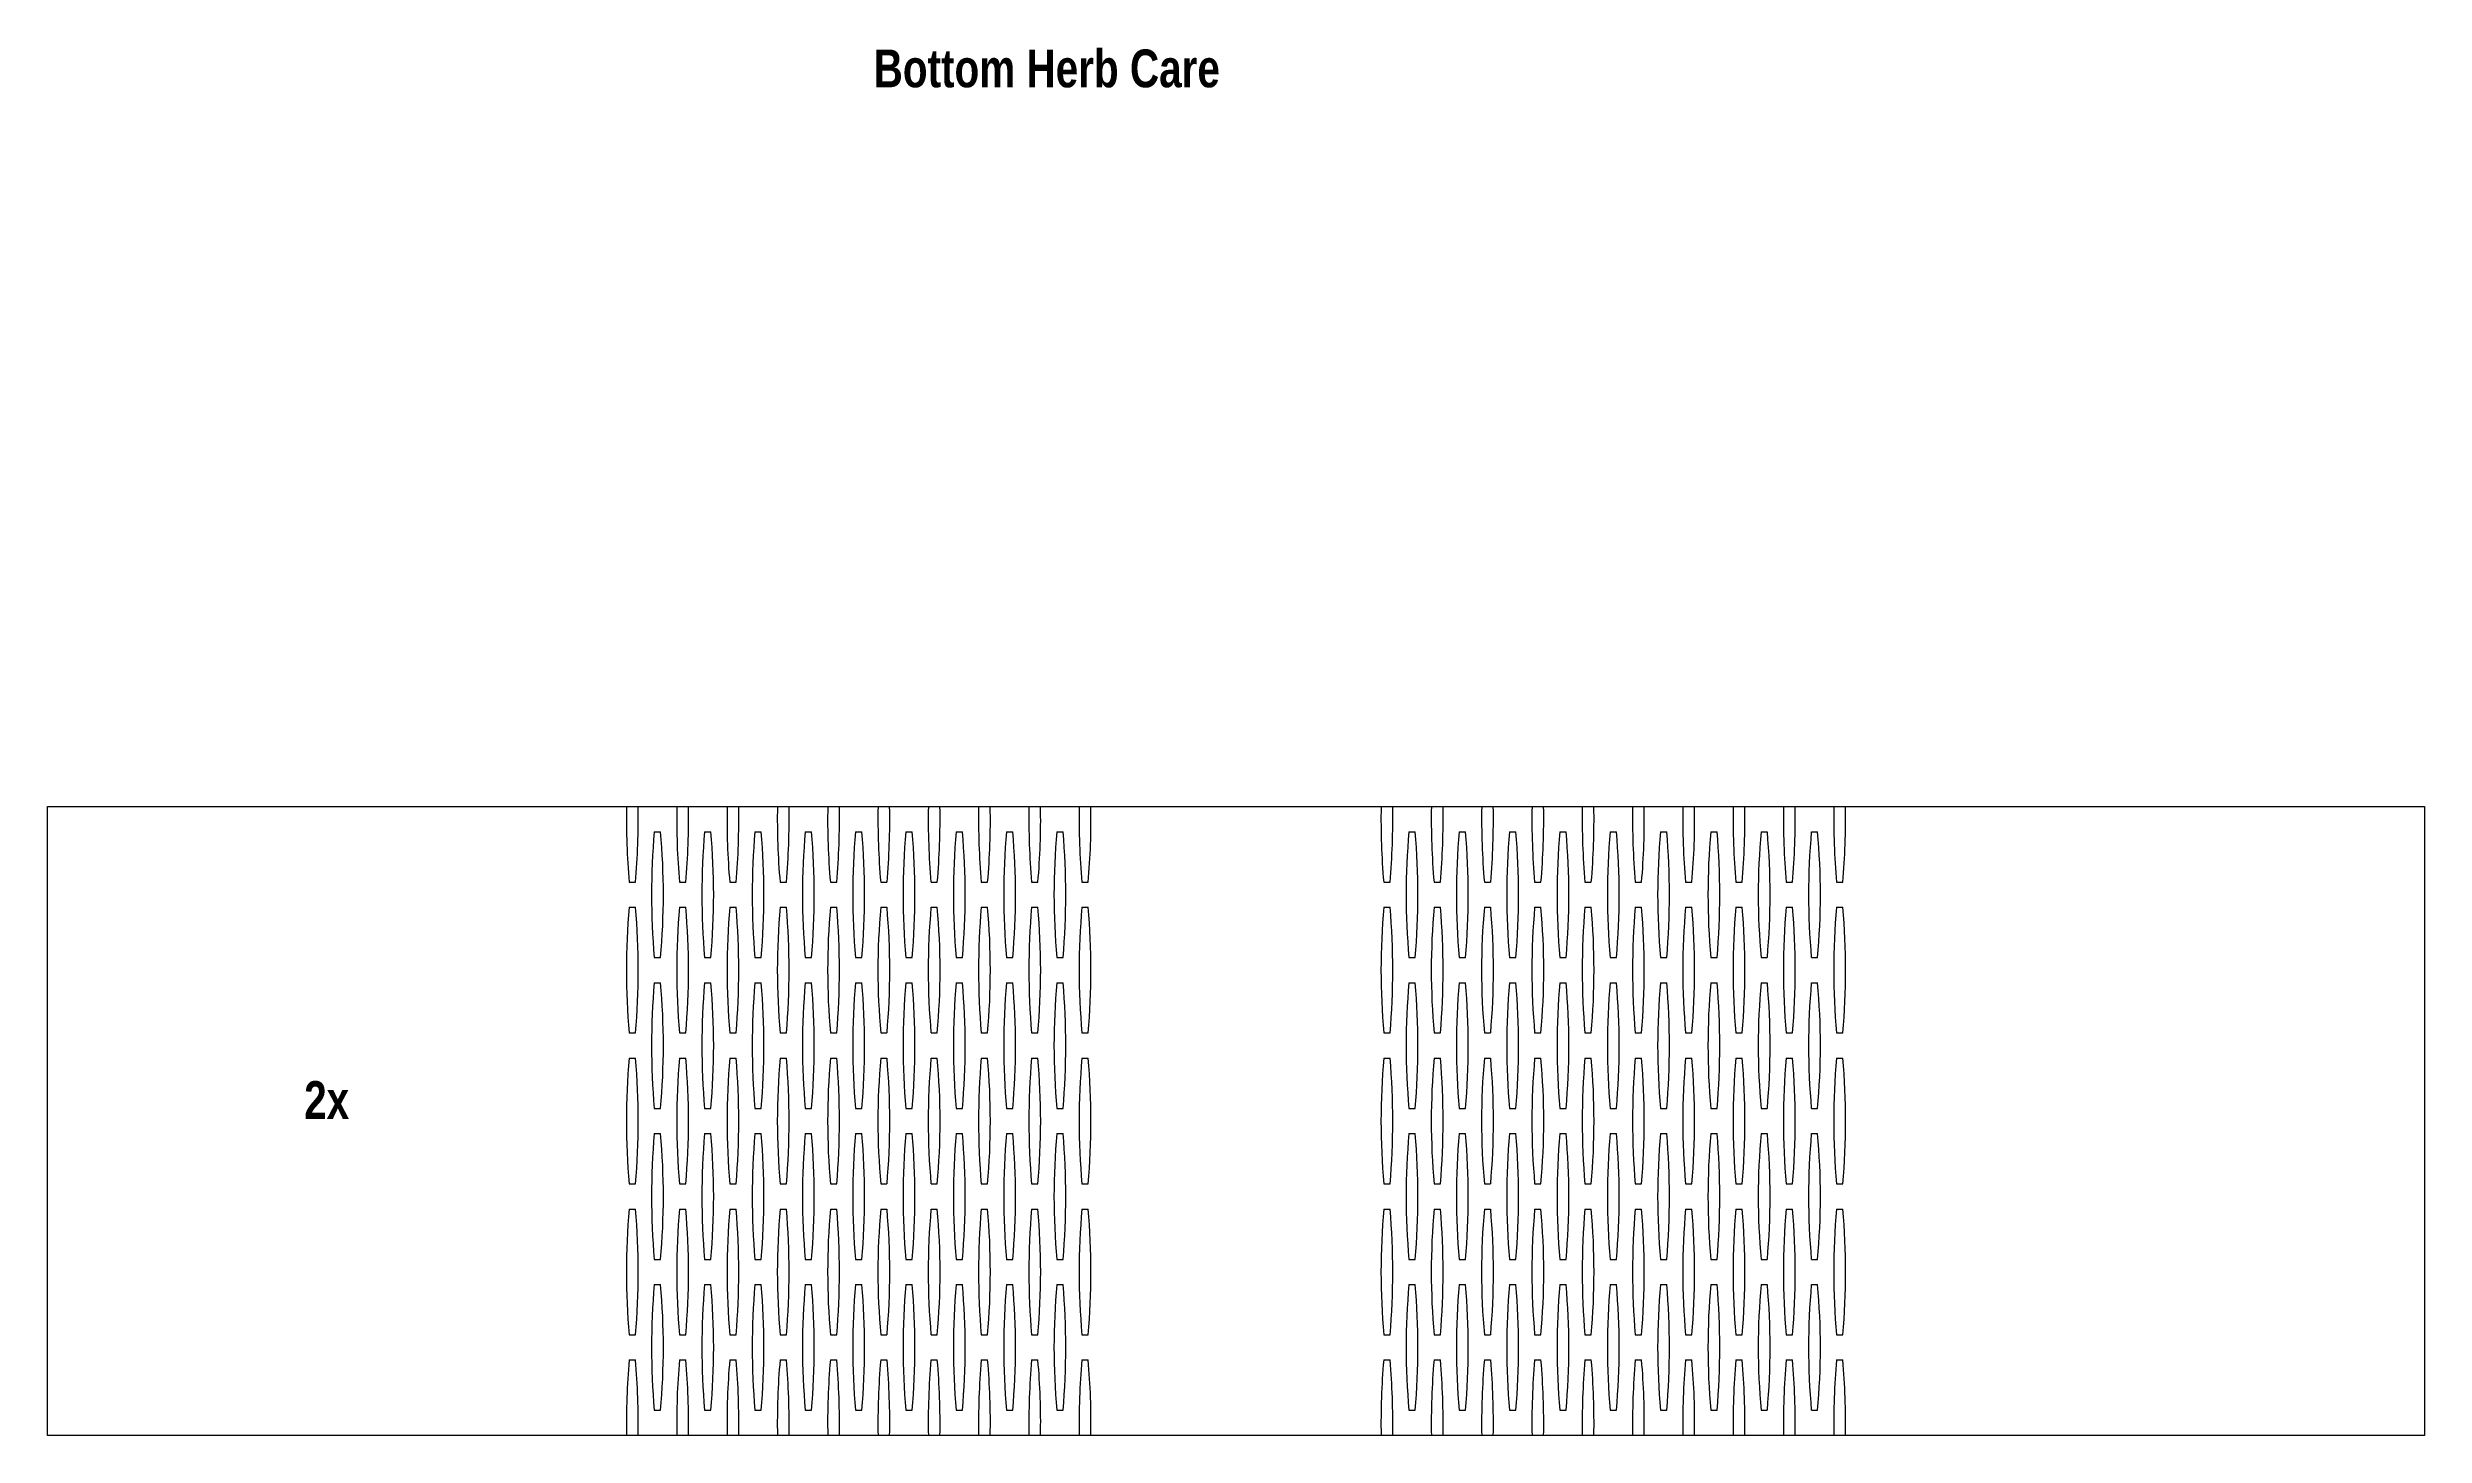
# Model space of a CAD drawing. Header units: millimetres. Extents: x -642 to 1453, y -425 to 464.
# Drawn here: x -640.8 to -262.8, y 243.7 to 464.4 of the extents above; entities that cross this region are included whole.
import ezdxf

# ---------------------------------------------------------------- set-up
doc = ezdxf.new("R2010")
doc.units = ezdxf.units.MM
doc.layers.get('0').update_dxf_attribs({"color": 18, "lineweight": 25, "true_color": 0x000000})
doc.layers.add('layer 1', color=5, linetype='Continuous', lineweight=25, true_color=0x0000ff)
doc.layers.add('layer 2', color=1, linetype='Continuous', lineweight=25, true_color=0xff0000)
doc.styles.add('textstyle13', font='')
doc.styles.add('textstyle15', font='')
doc.styles.get('textstyle13').set_extended_font_data('Impact')
doc.styles.get('textstyle15').set_extended_font_data('Impact')

msp = doc.modelspace()

# ---------------------------------------------------------------- texts
at = {"char_height": 1, "attachment_point": 1}
for s, insert, style in [('\\H6;Bottom Herb Care', (-509.43, 464.06), 'textstyle13'), ('\\H6;2x', (-600, 300), 'textstyle15')]:
    msp.add_mtext(s, dxfattribs=dict(at, insert=insert, style=style))

# ---------------------------------------------------------------- linework, layer by layer
at = {"layer": 'layer 1'}
for p, q in [((-640.81, 343.66), (-262.81, 343.66)), ((-640.81, 243.66), (-640.81, 343.66)), ((-262.81, 343.66), (-262.81, 243.66)), ((-262.81, 243.66), (-640.81, 243.66))]:
    msp.add_line(p, q, dxfattribs=at)
at = {"layer": 'layer 2'}
for p, q in [((-544.31, 339.66), (-543.31, 339.66)), ((-536.31, 339.66), (-535.31, 339.66)), ((-528.31, 339.66), (-527.31, 339.66)), ((-520.31, 339.66), (-519.31, 339.66)), ((-512.31, 339.66), (-511.31, 339.66)), ((-504.31, 339.66), (-503.31, 339.66)), ((-496.31, 339.66), (-495.31, 339.66)), ((-488.31, 339.66), (-487.31, 339.66)), ((-480.31, 339.66), (-479.31, 339.66)), ((-424.31, 339.66), (-423.31, 339.66)), ((-416.31, 339.66), (-415.31, 339.66)), ((-408.31, 339.66), (-407.31, 339.66)), ((-400.31, 339.66), (-399.31, 339.66)), ((-392.31, 339.66), (-391.31, 339.66)), ((-384.31, 339.66), (-383.31, 339.66)), ((-376.31, 339.66), (-375.31, 339.66)), ((-368.31, 339.66), (-367.31, 339.66)), ((-360.31, 339.66), (-359.31, 339.66)), ((-548.31, 331.66), (-547.31, 331.66)), ((-540.31, 331.66), (-539.31, 331.66)), ((-532.31, 331.66), (-531.31, 331.66)), ((-524.31, 331.66), (-523.31, 331.66)), ((-516.31, 331.66), (-515.31, 331.66)), ((-508.31, 331.66), (-507.31, 331.66)), ((-500.31, 331.66), (-499.31, 331.66)), ((-492.31, 331.66), (-491.31, 331.66)), ((-484.31, 331.66), (-483.31, 331.66)), ((-476.31, 331.66), (-475.31, 331.66)), ((-428.31, 331.66), (-427.31, 331.66)), ((-420.31, 331.66), (-419.31, 331.66)), ((-412.31, 331.66), (-411.31, 331.66)), ((-404.31, 331.66), (-403.31, 331.66)), ((-396.31, 331.66), (-395.31, 331.66)), ((-388.31, 331.66), (-387.31, 331.66)), ((-380.31, 331.66), (-379.31, 331.66)), ((-372.31, 331.66), (-371.31, 331.66)), ((-364.31, 331.66), (-363.31, 331.66)), ((-356.31, 331.66), (-355.31, 331.66)), ((-548.31, 327.66), (-547.31, 327.66)), ((-540.31, 327.66), (-539.31, 327.66)), ((-532.31, 327.66), (-531.31, 327.66)), ((-524.31, 327.66), (-523.31, 327.66)), ((-516.31, 327.66), (-515.31, 327.66)), ((-508.31, 327.66), (-507.31, 327.66)), ((-500.31, 327.66), (-499.31, 327.66)), ((-492.31, 327.66), (-491.31, 327.66)), ((-484.31, 327.66), (-483.31, 327.66)), ((-476.31, 327.66), (-475.31, 327.66)), ((-428.31, 327.66), (-427.31, 327.66)), ((-420.31, 327.66), (-419.31, 327.66)), ((-412.31, 327.66), (-411.31, 327.66)), ((-404.31, 327.66), (-403.31, 327.66)), ((-396.31, 327.66), (-395.31, 327.66)), ((-388.31, 327.66), (-387.31, 327.66)), ((-380.31, 327.66), (-379.31, 327.66)), ((-372.31, 327.66), (-371.31, 327.66)), ((-364.31, 327.66), (-363.31, 327.66)), ((-356.31, 327.66), (-355.31, 327.66)), ((-544.31, 319.66), (-543.31, 319.66)), ((-536.31, 319.66), (-535.31, 319.66)), ((-528.31, 319.66), (-527.31, 319.66)), ((-520.31, 319.66), (-519.31, 319.66)), ((-512.31, 319.66), (-511.31, 319.66)), ((-504.31, 319.66), (-503.31, 319.66)), ((-496.31, 319.66), (-495.31, 319.66)), ((-488.31, 319.66), (-487.31, 319.66)), ((-480.31, 319.66), (-479.31, 319.66)), ((-424.31, 319.66), (-423.31, 319.66)), ((-416.31, 319.66), (-415.31, 319.66)), ((-408.31, 319.66), (-407.31, 319.66)), ((-400.31, 319.66), (-399.31, 319.66)), ((-392.31, 319.66), (-391.31, 319.66)), ((-384.31, 319.66), (-383.31, 319.66)), ((-376.31, 319.66), (-375.31, 319.66)), ((-368.31, 319.66), (-367.31, 319.66)), ((-360.31, 319.66), (-359.31, 319.66)), ((-544.31, 315.66), (-543.31, 315.66)), ((-536.31, 315.66), (-535.31, 315.66)), ((-528.31, 315.66), (-527.31, 315.66)), ((-520.31, 315.66), (-519.31, 315.66)), ((-512.31, 315.66), (-511.31, 315.66)), ((-504.31, 315.66), (-503.31, 315.66)), ((-496.31, 315.66), (-495.31, 315.66)), ((-488.31, 315.66), (-487.31, 315.66)), ((-480.31, 315.66), (-479.31, 315.66)), ((-424.31, 315.66), (-423.31, 315.66)), ((-416.31, 315.66), (-415.31, 315.66)), ((-408.31, 315.66), (-407.31, 315.66)), ((-400.31, 315.66), (-399.31, 315.66)), ((-392.31, 315.66), (-391.31, 315.66)), ((-384.31, 315.66), (-383.31, 315.66)), ((-376.31, 315.66), (-375.31, 315.66)), ((-368.31, 315.66), (-367.31, 315.66)), ((-360.31, 315.66), (-359.31, 315.66)), ((-548.31, 307.66), (-547.31, 307.66)), ((-540.31, 307.66), (-539.31, 307.66)), ((-532.31, 307.66), (-531.31, 307.66)), ((-524.31, 307.66), (-523.31, 307.66)), ((-516.31, 307.66), (-515.31, 307.66)), ((-508.31, 307.66), (-507.31, 307.66)), ((-500.31, 307.66), (-499.31, 307.66)), ((-492.31, 307.66), (-491.31, 307.66)), ((-484.31, 307.66), (-483.31, 307.66)), ((-476.31, 307.66), (-475.31, 307.66)), ((-428.31, 307.66), (-427.31, 307.66)), ((-420.31, 307.66), (-419.31, 307.66)), ((-412.31, 307.66), (-411.31, 307.66)), ((-404.31, 307.66), (-403.31, 307.66)), ((-396.31, 307.66), (-395.31, 307.66)), ((-388.31, 307.66), (-387.31, 307.66)), ((-380.31, 307.66), (-379.31, 307.66)), ((-372.31, 307.66), (-371.31, 307.66)), ((-364.31, 307.66), (-363.31, 307.66)), ((-356.31, 307.66), (-355.31, 307.66)), ((-548.31, 303.66), (-547.31, 303.66)), ((-540.31, 303.66), (-539.31, 303.66)), ((-532.31, 303.66), (-531.31, 303.66)), ((-524.31, 303.66), (-523.31, 303.66)), ((-516.31, 303.66), (-515.31, 303.66)), ((-508.31, 303.66), (-507.31, 303.66)), ((-500.31, 303.66), (-499.31, 303.66)), ((-492.31, 303.66), (-491.31, 303.66)), ((-484.31, 303.66), (-483.31, 303.66)), ((-476.31, 303.66), (-475.31, 303.66)), ((-428.31, 303.66), (-427.31, 303.66)), ((-420.31, 303.66), (-419.31, 303.66)), ((-412.31, 303.66), (-411.31, 303.66)), ((-404.31, 303.66), (-403.31, 303.66)), ((-396.31, 303.66), (-395.31, 303.66)), ((-388.31, 303.66), (-387.31, 303.66)), ((-380.31, 303.66), (-379.31, 303.66)), ((-372.31, 303.66), (-371.31, 303.66)), ((-364.31, 303.66), (-363.31, 303.66)), ((-356.31, 303.66), (-355.31, 303.66)), ((-544.31, 295.66), (-543.31, 295.66)), ((-536.31, 295.66), (-535.31, 295.66)), ((-528.31, 295.66), (-527.31, 295.66)), ((-520.31, 295.66), (-519.31, 295.66)), ((-512.31, 295.66), (-511.31, 295.66)), ((-504.31, 295.66), (-503.31, 295.66)), ((-496.31, 295.66), (-495.31, 295.66)), ((-488.31, 295.66), (-487.31, 295.66)), ((-480.31, 295.66), (-479.31, 295.66)), ((-424.31, 295.66), (-423.31, 295.66)), ((-416.31, 295.66), (-415.31, 295.66)), ((-408.31, 295.66), (-407.31, 295.66)), ((-400.31, 295.66), (-399.31, 295.66)), ((-392.31, 295.66), (-391.31, 295.66)), ((-384.31, 295.66), (-383.31, 295.66)), ((-376.31, 295.66), (-375.31, 295.66)), ((-368.31, 295.66), (-367.31, 295.66)), ((-360.31, 295.66), (-359.31, 295.66)), ((-544.31, 291.66), (-543.31, 291.66)), ((-536.31, 291.66), (-535.31, 291.66)), ((-528.31, 291.66), (-527.31, 291.66)), ((-520.31, 291.66), (-519.31, 291.66)), ((-512.31, 291.66), (-511.31, 291.66)), ((-504.31, 291.66), (-503.31, 291.66)), ((-496.31, 291.66), (-495.31, 291.66)), ((-488.31, 291.66), (-487.31, 291.66)), ((-480.31, 291.66), (-479.31, 291.66)), ((-424.31, 291.66), (-423.31, 291.66)), ((-416.31, 291.66), (-415.31, 291.66)), ((-408.31, 291.66), (-407.31, 291.66)), ((-400.31, 291.66), (-399.31, 291.66)), ((-392.31, 291.66), (-391.31, 291.66)), ((-384.31, 291.66), (-383.31, 291.66)), ((-376.31, 291.66), (-375.31, 291.66)), ((-368.31, 291.66), (-367.31, 291.66)), ((-360.31, 291.66), (-359.31, 291.66)), ((-548.31, 283.66), (-547.31, 283.66)), ((-540.31, 283.66), (-539.31, 283.66)), ((-532.31, 283.66), (-531.31, 283.66)), ((-524.31, 283.66), (-523.31, 283.66)), ((-516.31, 283.66), (-515.31, 283.66)), ((-508.31, 283.66), (-507.31, 283.66)), ((-500.31, 283.66), (-499.31, 283.66)), ((-492.31, 283.66), (-491.31, 283.66)), ((-484.31, 283.66), (-483.31, 283.66)), ((-476.31, 283.66), (-475.31, 283.66)), ((-428.31, 283.66), (-427.31, 283.66)), ((-420.31, 283.66), (-419.31, 283.66)), ((-412.31, 283.66), (-411.31, 283.66)), ((-404.31, 283.66), (-403.31, 283.66)), ((-396.31, 283.66), (-395.31, 283.66)), ((-388.31, 283.66), (-387.31, 283.66)), ((-380.31, 283.66), (-379.31, 283.66)), ((-372.31, 283.66), (-371.31, 283.66)), ((-364.31, 283.66), (-363.31, 283.66)), ((-356.31, 283.66), (-355.31, 283.66)), ((-548.31, 279.66), (-547.31, 279.66)), ((-540.31, 279.66), (-539.31, 279.66)), ((-532.31, 279.66), (-531.31, 279.66)), ((-524.31, 279.66), (-523.31, 279.66)), ((-516.31, 279.66), (-515.31, 279.66)), ((-508.31, 279.66), (-507.31, 279.66)), ((-500.31, 279.66), (-499.31, 279.66)), ((-492.31, 279.66), (-491.31, 279.66)), ((-484.31, 279.66), (-483.31, 279.66)), ((-476.31, 279.66), (-475.31, 279.66)), ((-428.31, 279.66), (-427.31, 279.66)), ((-420.31, 279.66), (-419.31, 279.66)), ((-412.31, 279.66), (-411.31, 279.66)), ((-404.31, 279.66), (-403.31, 279.66)), ((-396.31, 279.66), (-395.31, 279.66)), ((-388.31, 279.66), (-387.31, 279.66)), ((-380.31, 279.66), (-379.31, 279.66)), ((-372.31, 279.66), (-371.31, 279.66)), ((-364.31, 279.66), (-363.31, 279.66)), ((-356.31, 279.66), (-355.31, 279.66)), ((-544.31, 271.66), (-543.31, 271.66)), ((-536.31, 271.66), (-535.31, 271.66)), ((-528.31, 271.66), (-527.31, 271.66)), ((-520.31, 271.66), (-519.31, 271.66)), ((-512.31, 271.66), (-511.31, 271.66)), ((-504.31, 271.66), (-503.31, 271.66)), ((-496.31, 271.66), (-495.31, 271.66)), ((-488.31, 271.66), (-487.31, 271.66)), ((-480.31, 271.66), (-479.31, 271.66)), ((-424.31, 271.66), (-423.31, 271.66)), ((-416.31, 271.66), (-415.31, 271.66)), ((-408.31, 271.66), (-407.31, 271.66)), ((-400.31, 271.66), (-399.31, 271.66)), ((-392.31, 271.66), (-391.31, 271.66)), ((-384.31, 271.66), (-383.31, 271.66)), ((-376.31, 271.66), (-375.31, 271.66)), ((-368.31, 271.66), (-367.31, 271.66)), ((-360.31, 271.66), (-359.31, 271.66)), ((-544.31, 267.66), (-543.31, 267.66)), ((-536.31, 267.66), (-535.31, 267.66)), ((-528.31, 267.66), (-527.31, 267.66)), ((-520.31, 267.66), (-519.31, 267.66)), ((-512.31, 267.66), (-511.31, 267.66)), ((-504.31, 267.66), (-503.31, 267.66)), ((-496.31, 267.66), (-495.31, 267.66)), ((-488.31, 267.66), (-487.31, 267.66)), ((-480.31, 267.66), (-479.31, 267.66)), ((-424.31, 267.66), (-423.31, 267.66)), ((-416.31, 267.66), (-415.31, 267.66)), ((-408.31, 267.66), (-407.31, 267.66)), ((-400.31, 267.66), (-399.31, 267.66)), ((-392.31, 267.66), (-391.31, 267.66)), ((-384.31, 267.66), (-383.31, 267.66)), ((-376.31, 267.66), (-375.31, 267.66)), ((-368.31, 267.66), (-367.31, 267.66)), ((-360.31, 267.66), (-359.31, 267.66)), ((-548.31, 259.66), (-547.31, 259.66)), ((-540.31, 259.66), (-539.31, 259.66)), ((-532.31, 259.66), (-531.31, 259.66)), ((-524.31, 259.66), (-523.31, 259.66)), ((-516.31, 259.66), (-515.31, 259.66)), ((-508.31, 259.66), (-507.31, 259.66)), ((-500.31, 259.66), (-499.31, 259.66)), ((-492.31, 259.66), (-491.31, 259.66)), ((-484.31, 259.66), (-483.31, 259.66)), ((-476.31, 259.66), (-475.31, 259.66)), ((-428.31, 259.66), (-427.31, 259.66)), ((-420.31, 259.66), (-419.31, 259.66)), ((-412.31, 259.66), (-411.31, 259.66)), ((-404.31, 259.66), (-403.31, 259.66)), ((-396.31, 259.66), (-395.31, 259.66)), ((-388.31, 259.66), (-387.31, 259.66)), ((-380.31, 259.66), (-379.31, 259.66)), ((-372.31, 259.66), (-371.31, 259.66)), ((-364.31, 259.66), (-363.31, 259.66)), ((-356.31, 259.66), (-355.31, 259.66)), ((-548.31, 255.66), (-547.31, 255.66)), ((-540.31, 255.66), (-539.31, 255.66)), ((-532.31, 255.66), (-531.31, 255.66)), ((-524.31, 255.66), (-523.31, 255.66)), ((-516.31, 255.66), (-515.31, 255.66)), ((-508.31, 255.66), (-507.31, 255.66)), ((-500.31, 255.66), (-499.31, 255.66)), ((-492.31, 255.66), (-491.31, 255.66)), ((-484.31, 255.66), (-483.31, 255.66)), ((-476.31, 255.66), (-475.31, 255.66)), ((-428.31, 255.66), (-427.31, 255.66)), ((-420.31, 255.66), (-419.31, 255.66)), ((-412.31, 255.66), (-411.31, 255.66)), ((-404.31, 255.66), (-403.31, 255.66)), ((-396.31, 255.66), (-395.31, 255.66)), ((-388.31, 255.66), (-387.31, 255.66)), ((-380.31, 255.66), (-379.31, 255.66)), ((-372.31, 255.66), (-371.31, 255.66)), ((-364.31, 255.66), (-363.31, 255.66)), ((-356.31, 255.66), (-355.31, 255.66)), ((-544.31, 247.66), (-543.31, 247.66)), ((-536.31, 247.66), (-535.31, 247.66)), ((-528.31, 247.66), (-527.31, 247.66)), ((-520.31, 247.66), (-519.31, 247.66)), ((-512.31, 247.66), (-511.31, 247.66)), ((-504.31, 247.66), (-503.31, 247.66)), ((-496.31, 247.66), (-495.31, 247.66)), ((-488.31, 247.66), (-487.31, 247.66)), ((-480.31, 247.66), (-479.31, 247.66)), ((-424.31, 247.66), (-423.31, 247.66)), ((-416.31, 247.66), (-415.31, 247.66)), ((-408.31, 247.66), (-407.31, 247.66)), ((-400.31, 247.66), (-399.31, 247.66)), ((-392.31, 247.66), (-391.31, 247.66)), ((-384.31, 247.66), (-383.31, 247.66)), ((-376.31, 247.66), (-375.31, 247.66)), ((-368.31, 247.66), (-367.31, 247.66)), ((-360.31, 247.66), (-359.31, 247.66))]:
    msp.add_line(p, q, dxfattribs=at)
for centre, start, end in [((-434.01, 341.66), 179.0012, 185), ((-661.61, 341.66), 355, 0.9988), ((-426.01, 341.66), 179.0012, 185), ((-653.61, 341.66), 355, 0.9988), ((-418.01, 341.66), 179.0012, 185), ((-645.61, 341.66), 355, 0.9988), ((-410.01, 341.66), 179.0012, 185), ((-637.61, 341.66), 355, 0.9988), ((-402.01, 341.66), 179.0012, 185), ((-629.61, 341.66), 355, 0.9988), ((-394.01, 341.66), 179.0012, 185), ((-621.61, 341.66), 355, 0.9988), ((-386.01, 341.66), 179.0012, 185), ((-613.61, 341.66), 355, 0.9988), ((-378.01, 341.66), 179.0012, 185), ((-605.61, 341.66), 355, 0.9988), ((-370.01, 341.66), 179.0012, 185), ((-597.61, 341.66), 355, 0.9988), ((-362.01, 341.66), 179.0012, 185), ((-589.61, 341.66), 355, 0.9988), ((-314.01, 341.66), 179.0012, 185), ((-541.61, 341.66), 355, 0.9988), ((-306.01, 341.66), 179.0012, 185), ((-533.61, 341.66), 355, 0.9988), ((-298.01, 341.66), 179.0012, 185), ((-525.61, 341.66), 355, 0.9988), ((-290.01, 341.66), 179.0012, 185), ((-517.61, 341.66), 355, 0.9988), ((-282.01, 341.66), 179.0012, 185), ((-509.61, 341.66), 355, 0.9988), ((-274.01, 341.66), 179.0012, 185), ((-501.61, 341.66), 355, 0.9988), ((-266.01, 341.66), 179.0012, 185), ((-493.61, 341.66), 355, 0.9988), ((-258.01, 341.66), 179.0012, 185), ((-485.61, 341.66), 355, 0.9988), ((-250.01, 341.66), 179.0012, 185), ((-477.61, 341.66), 355, 0.9988), ((-242.01, 341.66), 179.0012, 185), ((-469.61, 341.66), 355, 0.9988), ((-430.01, 329.66), 175, 185), ((-657.61, 329.66), 355, 5), ((-422.01, 329.66), 175, 185), ((-649.61, 329.66), 355, 5), ((-414.01, 329.66), 175, 185), ((-641.61, 329.66), 355, 5), ((-406.01, 329.66), 175, 185), ((-633.61, 329.66), 355, 5), ((-398.01, 329.66), 175, 185), ((-625.61, 329.66), 355, 5), ((-390.01, 329.66), 175, 185), ((-617.61, 329.66), 355, 5), ((-382.01, 329.66), 175, 185), ((-609.61, 329.66), 355, 5), ((-374.01, 329.66), 175, 185), ((-601.61, 329.66), 355, 5), ((-366.01, 329.66), 175, 185), ((-593.61, 329.66), 355, 5), ((-310.01, 329.66), 175, 185), ((-537.61, 329.66), 355, 5), ((-302.01, 329.66), 175, 185), ((-529.61, 329.66), 355, 5), ((-294.01, 329.66), 175, 185), ((-521.61, 329.66), 355, 5), ((-286.01, 329.66), 175, 185), ((-513.61, 329.66), 355, 5), ((-278.01, 329.66), 175, 185), ((-505.61, 329.66), 355, 5), ((-270.01, 329.66), 175, 185), ((-497.61, 329.66), 355, 5), ((-262.01, 329.66), 175, 185), ((-489.61, 329.66), 355, 5), ((-254.01, 329.66), 175, 185), ((-481.61, 329.66), 355, 5), ((-246.01, 329.66), 175, 185), ((-473.61, 329.66), 355, 5), ((-434.01, 317.66), 175, 185), ((-661.61, 317.66), 355, 5), ((-426.01, 317.66), 175, 185), ((-653.61, 317.66), 355, 5), ((-418.01, 317.66), 175, 185), ((-645.61, 317.66), 355, 5), ((-410.01, 317.66), 175, 185), ((-637.61, 317.66), 355, 5), ((-402.01, 317.66), 175, 185), ((-629.61, 317.66), 355, 5), ((-394.01, 317.66), 175, 185), ((-621.61, 317.66), 355, 5), ((-386.01, 317.66), 175, 185), ((-613.61, 317.66), 355, 5), ((-378.01, 317.66), 175, 185), ((-605.61, 317.66), 355, 5), ((-370.01, 317.66), 175, 185), ((-597.61, 317.66), 355, 5), ((-362.01, 317.66), 175, 185), ((-589.61, 317.66), 355, 5), ((-314.01, 317.66), 175, 185), ((-541.61, 317.66), 355, 5), ((-306.01, 317.66), 175, 185), ((-533.61, 317.66), 355, 5), ((-298.01, 317.66), 175, 185), ((-525.61, 317.66), 355, 5), ((-290.01, 317.66), 175, 185), ((-517.61, 317.66), 355, 5), ((-282.01, 317.66), 175, 185), ((-509.61, 317.66), 355, 5), ((-274.01, 317.66), 175, 185), ((-501.61, 317.66), 355, 5), ((-266.01, 317.66), 175, 185), ((-493.61, 317.66), 355, 5), ((-258.01, 317.66), 175, 185), ((-485.61, 317.66), 355, 5), ((-250.01, 317.66), 175, 185), ((-477.61, 317.66), 355, 5), ((-242.01, 317.66), 175, 185), ((-469.61, 317.66), 355, 5), ((-430.01, 305.66), 175, 185), ((-657.61, 305.66), 355, 5), ((-422.01, 305.66), 175, 185), ((-649.61, 305.66), 355, 5), ((-414.01, 305.66), 175, 185), ((-641.61, 305.66), 355, 5), ((-406.01, 305.66), 175, 185), ((-633.61, 305.66), 355, 5), ((-398.01, 305.66), 175, 185), ((-625.61, 305.66), 355, 5), ((-390.01, 305.66), 175, 185), ((-617.61, 305.66), 355, 5), ((-382.01, 305.66), 175, 185), ((-609.61, 305.66), 355, 5), ((-374.01, 305.66), 175, 185), ((-601.61, 305.66), 355, 5), ((-366.01, 305.66), 175, 185), ((-593.61, 305.66), 355, 5), ((-310.01, 305.66), 175, 185), ((-537.61, 305.66), 355, 5), ((-302.01, 305.66), 175, 185), ((-529.61, 305.66), 355, 5), ((-294.01, 305.66), 175, 185), ((-521.61, 305.66), 355, 5), ((-286.01, 305.66), 175, 185), ((-513.61, 305.66), 355, 5), ((-278.01, 305.66), 175, 185), ((-505.61, 305.66), 355, 5), ((-270.01, 305.66), 175, 185), ((-497.61, 305.66), 355, 5), ((-262.01, 305.66), 175, 185), ((-489.61, 305.66), 355, 5), ((-254.01, 305.66), 175, 185), ((-481.61, 305.66), 355, 5), ((-246.01, 305.66), 175, 185), ((-473.61, 305.66), 355, 5), ((-434.01, 293.66), 175, 185), ((-661.61, 293.66), 355, 5), ((-426.01, 293.66), 175, 185), ((-653.61, 293.66), 355, 5), ((-418.01, 293.66), 175, 185), ((-645.61, 293.66), 355, 5), ((-410.01, 293.66), 175, 185), ((-637.61, 293.66), 355, 5), ((-402.01, 293.66), 175, 185), ((-629.61, 293.66), 355, 5), ((-394.01, 293.66), 175, 185), ((-621.61, 293.66), 355, 5), ((-386.01, 293.66), 175, 185), ((-613.61, 293.66), 355, 5), ((-378.01, 293.66), 175, 185), ((-605.61, 293.66), 355, 5), ((-370.01, 293.66), 175, 185), ((-597.61, 293.66), 355, 5), ((-362.01, 293.66), 175, 185), ((-589.61, 293.66), 355, 5), ((-314.01, 293.66), 175, 185), ((-541.61, 293.66), 355, 5), ((-306.01, 293.66), 175, 185), ((-533.61, 293.66), 355, 5), ((-298.01, 293.66), 175, 185), ((-525.61, 293.66), 355, 5), ((-290.01, 293.66), 175, 185), ((-517.61, 293.66), 355, 5), ((-282.01, 293.66), 175, 185), ((-509.61, 293.66), 355, 5), ((-274.01, 293.66), 175, 185), ((-501.61, 293.66), 355, 5), ((-266.01, 293.66), 175, 185), ((-493.61, 293.66), 355, 5), ((-258.01, 293.66), 175, 185), ((-485.61, 293.66), 355, 5), ((-250.01, 293.66), 175, 185), ((-477.61, 293.66), 355, 5), ((-242.01, 293.66), 175, 185), ((-469.61, 293.66), 355, 5), ((-430.01, 281.66), 175, 185), ((-657.61, 281.66), 355, 5), ((-422.01, 281.66), 175, 185), ((-649.61, 281.66), 355, 5), ((-414.01, 281.66), 175, 185), ((-641.61, 281.66), 355, 5), ((-406.01, 281.66), 175, 185), ((-633.61, 281.66), 355, 5), ((-398.01, 281.66), 175, 185), ((-625.61, 281.66), 355, 5), ((-390.01, 281.66), 175, 185), ((-617.61, 281.66), 355, 5), ((-382.01, 281.66), 175, 185), ((-609.61, 281.66), 355, 5), ((-374.01, 281.66), 175, 185), ((-601.61, 281.66), 355, 5), ((-366.01, 281.66), 175, 185), ((-593.61, 281.66), 355, 5), ((-310.01, 281.66), 175, 185), ((-537.61, 281.66), 355, 5), ((-302.01, 281.66), 175, 185), ((-529.61, 281.66), 355, 5), ((-294.01, 281.66), 175, 185), ((-521.61, 281.66), 355, 5), ((-286.01, 281.66), 175, 185), ((-513.61, 281.66), 355, 5), ((-278.01, 281.66), 175, 185), ((-505.61, 281.66), 355, 5), ((-270.01, 281.66), 175, 185), ((-497.61, 281.66), 355, 5), ((-262.01, 281.66), 175, 185), ((-489.61, 281.66), 355, 5), ((-254.01, 281.66), 175, 185), ((-481.61, 281.66), 355, 5), ((-246.01, 281.66), 175, 185), ((-473.61, 281.66), 355, 5), ((-434.01, 269.66), 175, 185), ((-661.61, 269.66), 355, 5), ((-426.01, 269.66), 175, 185), ((-653.61, 269.66), 355, 5), ((-418.01, 269.66), 175, 185), ((-645.61, 269.66), 355, 5), ((-410.01, 269.66), 175, 185), ((-637.61, 269.66), 355, 5), ((-402.01, 269.66), 175, 185), ((-629.61, 269.66), 355, 5), ((-394.01, 269.66), 175, 185), ((-621.61, 269.66), 355, 5), ((-386.01, 269.66), 175, 185), ((-613.61, 269.66), 355, 5), ((-378.01, 269.66), 175, 185), ((-605.61, 269.66), 355, 5), ((-370.01, 269.66), 175, 185), ((-597.61, 269.66), 355, 5), ((-362.01, 269.66), 175, 185), ((-589.61, 269.66), 355, 5), ((-314.01, 269.66), 175, 185), ((-541.61, 269.66), 355, 5), ((-306.01, 269.66), 175, 185), ((-533.61, 269.66), 355, 5), ((-298.01, 269.66), 175, 185), ((-525.61, 269.66), 355, 5), ((-290.01, 269.66), 175, 185), ((-517.61, 269.66), 355, 5), ((-282.01, 269.66), 175, 185), ((-509.61, 269.66), 355, 5), ((-274.01, 269.66), 175, 185), ((-501.61, 269.66), 355, 5), ((-266.01, 269.66), 175, 185), ((-493.61, 269.66), 355, 5), ((-258.01, 269.66), 175, 185), ((-485.61, 269.66), 355, 5), ((-250.01, 269.66), 175, 185), ((-477.61, 269.66), 355, 5), ((-242.01, 269.66), 175, 185), ((-469.61, 269.66), 355, 5), ((-430.01, 257.66), 175, 185), ((-657.61, 257.66), 355, 5), ((-422.01, 257.66), 175, 185), ((-649.61, 257.66), 355, 5), ((-414.01, 257.66), 175, 185), ((-641.61, 257.66), 355, 5), ((-406.01, 257.66), 175, 185), ((-633.61, 257.66), 355, 5), ((-398.01, 257.66), 175, 185), ((-625.61, 257.66), 355, 5), ((-390.01, 257.66), 175, 185), ((-617.61, 257.66), 355, 5), ((-382.01, 257.66), 175, 185), ((-609.61, 257.66), 355, 5), ((-374.01, 257.66), 175, 185), ((-601.61, 257.66), 355, 5), ((-366.01, 257.66), 175, 185), ((-593.61, 257.66), 355, 5), ((-310.01, 257.66), 175, 185), ((-537.61, 257.66), 355, 5), ((-302.01, 257.66), 175, 185), ((-529.61, 257.66), 355, 5), ((-294.01, 257.66), 175, 185), ((-521.61, 257.66), 355, 5), ((-286.01, 257.66), 175, 185), ((-513.61, 257.66), 355, 5), ((-278.01, 257.66), 175, 185), ((-505.61, 257.66), 355, 5), ((-270.01, 257.66), 175, 185), ((-497.61, 257.66), 355, 5), ((-262.01, 257.66), 175, 185), ((-489.61, 257.66), 355, 5), ((-254.01, 257.66), 175, 185), ((-481.61, 257.66), 355, 5), ((-246.01, 257.66), 175, 185), ((-473.61, 257.66), 355, 5), ((-434.01, 245.66), 175, 180.9988), ((-661.61, 245.66), 359.0012, 5), ((-426.01, 245.66), 175, 180.9988), ((-653.61, 245.66), 359.0012, 5), ((-418.01, 245.66), 175, 180.9988), ((-645.61, 245.66), 359.0012, 5), ((-410.01, 245.66), 175, 180.9988), ((-637.61, 245.66), 359.0012, 5), ((-402.01, 245.66), 175, 180.9988), ((-629.61, 245.66), 359.0012, 5), ((-394.01, 245.66), 175, 180.9988), ((-621.61, 245.66), 359.0012, 5), ((-386.01, 245.66), 175, 180.9988), ((-613.61, 245.66), 359.0012, 5), ((-378.01, 245.66), 175, 180.9988), ((-605.61, 245.66), 359.0012, 5), ((-370.01, 245.66), 175, 180.9988), ((-597.61, 245.66), 359.0012, 5), ((-362.01, 245.66), 175, 180.9988), ((-589.61, 245.66), 359.0012, 5), ((-314.01, 245.66), 175, 180.9988), ((-541.61, 245.66), 359.0012, 5), ((-306.01, 245.66), 175, 180.9988), ((-533.61, 245.66), 359.0012, 5), ((-298.01, 245.66), 175, 180.9988), ((-525.61, 245.66), 359.0012, 5), ((-290.01, 245.66), 175, 180.9988), ((-517.61, 245.66), 359.0012, 5), ((-282.01, 245.66), 175, 180.9988), ((-509.61, 245.66), 359.0012, 5), ((-274.01, 245.66), 175, 180.9988), ((-501.61, 245.66), 359.0012, 5), ((-266.01, 245.66), 175, 180.9988), ((-493.61, 245.66), 359.0012, 5), ((-258.01, 245.66), 175, 180.9988), ((-485.61, 245.66), 359.0012, 5), ((-250.01, 245.66), 175, 180.9988), ((-477.61, 245.66), 359.0012, 5), ((-242.01, 245.66), 175, 180.9988), ((-469.61, 245.66), 359.0012, 5)]:
    msp.add_arc(centre, 114.74, start, end, dxfattribs=at)

msp.set_redraw_order([(e.dxf.handle, doc.entitydb.next_handle()) for e in msp.query("TEXT MTEXT ATTDEF DIMENSION ARC_DIMENSION")])  # texts and dimensions are drawn at this point

doc.saveas('drawing.dxf')
